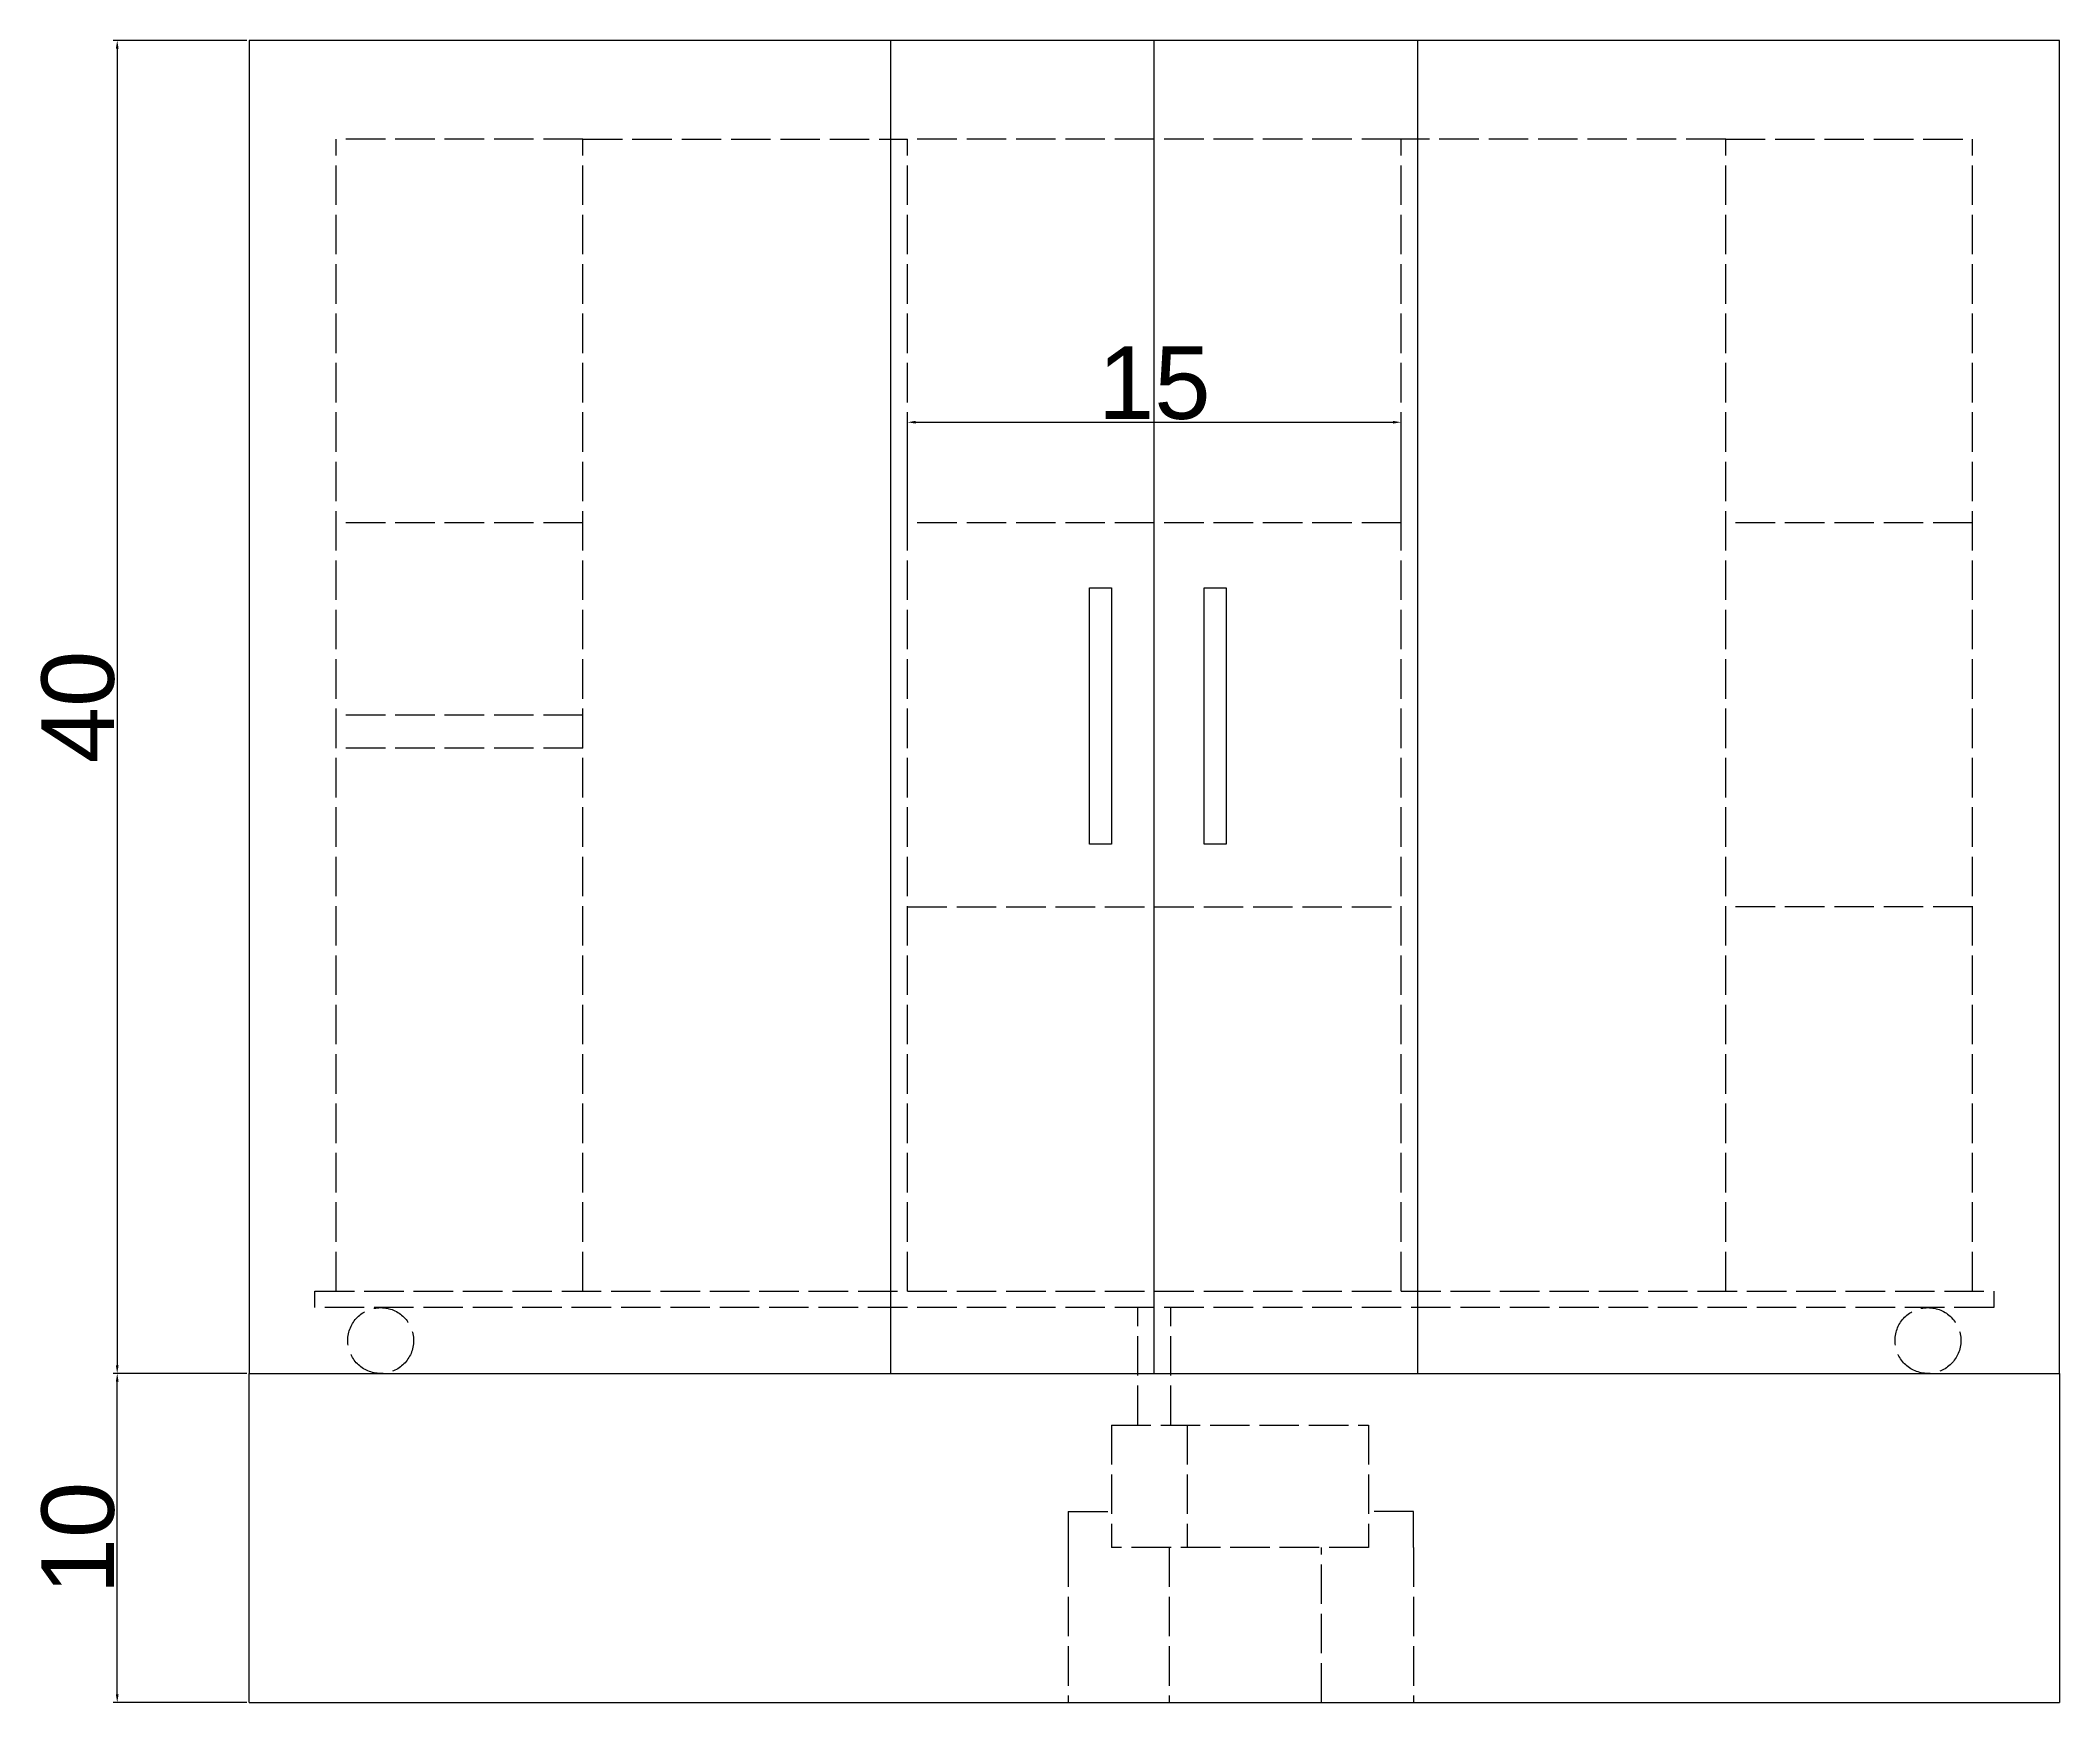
# Model space of a CAD drawing. Header units: millimetres. Extents: x 2597 to 4014, y 908 to 2271.
# Drawn here: x 2597 to 3211, y 1708 to 2213 of the extents above; entities that cross this region are included whole.
import ezdxf

# ---------------------------------------------------------------- set-up
doc = ezdxf.new("R2010")
doc.units = ezdxf.units.MM
doc.linetypes.add('ACAD_ISO02W100', pattern=[15, 12, -3])
doc.styles.get("Standard").update_dxf_attribs({"font": 'arial.ttf'})
doc.dimstyles.new('ISO-25', dxfattribs={"dimtxt": 2.5, "dimasz": 2.5, "dimexe": 1.25, "dimexo": 0.625, "dimtad": 1, "dimtxsty": 'Standard', "dimcen": 2.5, "dimadec": 0, "dimazin": 0, "dimtfac": 1, "dimtmove": 0, "dimatfit": 3, "dimfxl": 1, "dimarcsym": 0})

msp = doc.modelspace()

# ---------------------------------------------------------------- blocks, each defined once
blk = doc.blocks.new('*D10')
at = {"color": 0, "lineweight": -2, "transparency": 16777216}
for p, q in [((2860.61, 2066.89), (2860.61, 2098.1)), ((3010.61, 2066.89), (3010.61, 2098.1)), ((2863.11, 2096.85), (3008.11, 2096.85))]:
    blk.add_line(p, q, dxfattribs=at)
at = {"color": 0, "transparency": 16777216}
for points in [[(2863.11, 2097.27), (2863.11, 2096.44), (2860.61, 2096.85)], [(3008.11, 2097.27), (3008.11, 2096.44), (3010.61, 2096.85)]]:
    blk.add_solid(points, dxfattribs=at)
at = {"layer": 'Defpoints', "color": 0, "transparency": 16777216}
for p in [(3010.61, 2096.85), (2860.61, 2066.26), (3010.61, 2066.26)]:
    blk.add_point(p, dxfattribs=at)
at = {"color": 0, "transparency": 16777216, "insert": (2935.61, 2108.71), "char_height": 2.5, "attachment_point": 5}
blk.add_mtext('{\\H8.8x;15}', dxfattribs=at)
blk = doc.blocks.new('*D12')
at = {"color": 0, "lineweight": -2, "transparency": 16777216}
for p, q in [((2659.99, 1807.86), (2619.33, 1807.86)), ((2620.58, 1710.36), (2620.58, 1805.36)), ((2659.99, 1707.86), (2619.33, 1707.86))]:
    blk.add_line(p, q, dxfattribs=at)
at = {"color": 0, "transparency": 16777216}
for points in [[(2620.16, 1805.36), (2621, 1805.36), (2620.58, 1807.86)], [(2620.16, 1710.36), (2621, 1710.36), (2620.58, 1707.86)]]:
    blk.add_solid(points, dxfattribs=at)
at = {"layer": 'Defpoints', "color": 0, "transparency": 16777216}
for p in [(2620.58, 1807.86), (2660.61, 1807.86), (2660.61, 1707.86)]:
    blk.add_point(p, dxfattribs=at)
at = {"color": 0, "transparency": 16777216, "insert": (2608.72, 1757.86), "char_height": 2.5, "attachment_point": 5, "rotation": 90}
blk.add_mtext('{\\H8.8x;10}', dxfattribs=at)
blk = doc.blocks.new('*D13')
at = {"color": 0, "lineweight": -2, "transparency": 16777216}
for p, q in [((2659.99, 2212.86), (2619.33, 2212.86)), ((2620.58, 2210.36), (2620.58, 1810.36)), ((2659.36, 1807.86), (2619.33, 1807.86))]:
    blk.add_line(p, q, dxfattribs=at)
at = {"color": 0, "transparency": 16777216}
for points in [[(2620.16, 2210.36), (2621, 2210.36), (2620.58, 2212.86)], [(2620.16, 1810.36), (2621, 1810.36), (2620.58, 1807.86)]]:
    blk.add_solid(points, dxfattribs=at)
at = {"layer": 'Defpoints', "color": 0, "transparency": 16777216}
for p in [(2660.61, 2212.86), (2620.58, 1807.86), (2659.99, 1807.86)]:
    blk.add_point(p, dxfattribs=at)
at = {"color": 0, "transparency": 16777216, "insert": (2608.72, 2010.36), "char_height": 2.5, "attachment_point": 5, "rotation": 90}
blk.add_mtext('{\\H8.8x;40}', dxfattribs=at)

# ---------------------------------------------------------------- dimensions: what is measured, and where the dimension line sits
for p1, p2, text, picture, middle in [((2660.614, 2212.864), (2659.989, 1807.864), '{\\H8.8x;40}', '*D13', (2608.724, 2010.364)), ((2660.614, 1707.864), (2660.614, 1807.864), '{\\H8.8x;10}', '*D12', (2608.724, 1757.864))]:
    dim = msp.add_linear_dim(base=(2620.581, 1807.864), p1=p1, p2=p2, angle=90, text=text, dimstyle='ISO-25')
    dim.commit()
    dim.dimension.update_dxf_attribs({"geometry": picture, "text_midpoint": middle})
dim = msp.add_linear_dim(base=(3010.614, 2096.853), p1=(2860.614, 2066.264), p2=(3010.614, 2066.264), text='{\\H8.8x;15}', dimstyle='ISO-25')
dim.commit()
dim.dimension.update_dxf_attribs({"geometry": '*D10', "text_midpoint": (2935.614, 2108.711)})

# ---------------------------------------------------------------- linework, layer by layer
at = {"color": 5}
for p, q in [((3210.614, 2212.864), (2660.614, 2212.864)), ((2660.614, 2212.864), (2660.614, 1807.864)), ((2855.614, 1807.864), (2855.614, 2212.864)), ((2935.614, 1807.864), (2935.614, 2212.864)), ((3015.614, 1807.864), (3015.614, 2212.864)), ((3210.614, 2182.864), (3210.614, 2212.864)), ((3210.614, 1807.864), (3210.614, 2182.864)), ((2915.877, 2010.364), (2915.877, 2046.557)), ((2915.877, 2046.557), (2922.56, 2046.557)), ((2922.56, 2046.557), (2922.56, 1968.679)), ((2950.76, 2010.364), (2950.76, 2046.557)), ((2950.76, 2046.557), (2957.443, 2046.557)), ((2957.443, 2046.557), (2957.443, 1968.679)), ((2915.877, 1968.679), (2915.877, 2010.364)), ((2950.76, 1968.679), (2950.76, 2010.364)), ((2922.56, 1968.679), (2915.877, 1968.679)), ((2957.443, 1968.679), (2950.76, 1968.679)), ((2660.614, 1707.864), (2660.614, 1807.864)), ((2660.614, 1807.864), (3210.614, 1807.864)), ((3210.614, 1807.864), (3210.614, 1707.864)), ((2660.614, 1707.864), (3210.614, 1707.864))]:
    msp.add_line(p, q, dxfattribs=at)
at = {"color": 1, "linetype": 'ACAD_ISO02W100'}
for p, q in [((2687.045, 1832.864), (2687.045, 2182.864)), ((2762.045, 2182.864), (2687.045, 2182.864)), ((2762.045, 1832.864), (2762.045, 2182.864)), ((2762.045, 2182.864), (2860.614, 2182.864)), ((2860.614, 1832.864), (2860.614, 2182.864)), ((3010.614, 2182.864), (2860.614, 2182.864)), ((3010.614, 1832.864), (3010.614, 2182.864)), ((3109.182, 2182.864), (3010.614, 2182.864)), ((3109.182, 1832.864), (3109.182, 2182.864)), ((3109.182, 2182.864), (3184.182, 2182.864)), ((3184.182, 1832.864), (3184.182, 2182.864)), ((2762.045, 2066.264), (2687.045, 2066.264)), ((3010.614, 2066.264), (2860.614, 2066.264)), ((3184.182, 2066.264), (3109.182, 2066.264)), ((2762.045, 2007.864), (2687.045, 2007.864)), ((2762.045, 1997.864), (2687.045, 1997.864)), ((2860.614, 1949.664), (3010.614, 1949.664)), ((3184.182, 1949.664), (3109.182, 1949.664)), ((2680.614, 1827.864), (2680.614, 1832.864)), ((2680.614, 1832.864), (3190.614, 1832.864)), ((3190.614, 1827.864), (2680.614, 1827.864)), ((3190.614, 1832.864), (3190.614, 1827.864))]:
    msp.add_line(p, q, dxfattribs=at)
at = {"color": 3, "linetype": 'ACAD_ISO02W100'}
for p, q in [((2930.614, 1792.2), (2930.614, 1827.864)), ((2940.614, 1792.2), (2940.614, 1827.864)), ((2922.563, 1792.2), (3000.688, 1792.2)), ((2922.563, 1792.2), (2922.563, 1755.006)), ((2945.574, 1792.2), (2945.574, 1755.006)), ((3000.688, 1792.2), (3000.688, 1755.006)), ((3000.688, 1755.006), (2922.563, 1755.006))]:
    msp.add_line(p, q, dxfattribs=at)
at = {"color": 5, "linetype": 'ACAD_ISO02W100'}
for p, q in [((2909.458, 1765.91), (2909.458, 1755.006)), ((2909.458, 1765.91), (2922.563, 1765.91)), ((3014.363, 1765.91), (3000.688, 1765.91)), ((3014.363, 1755.006), (3014.363, 1765.91)), ((2909.458, 1755.006), (2909.458, 1707.864)), ((2940.148, 1755.006), (2940.148, 1707.864)), ((2986.364, 1707.864), (2986.364, 1755.006)), ((3014.363, 1755.006), (3014.363, 1707.864))]:
    msp.add_line(p, q, dxfattribs=at)
at = {"color": 1, "linetype": 'ACAD_ISO02W100'}
for centre in [(2700.614, 1817.864), (3170.614, 1817.864)]:
    msp.add_circle(centre, 10, dxfattribs=at)

msp.set_redraw_order([(e.dxf.handle, doc.entitydb.next_handle()) for e in msp.query("TEXT MTEXT ATTDEF DIMENSION ARC_DIMENSION")])  # texts and dimensions are drawn at this point

doc.saveas('drawing.dxf')
